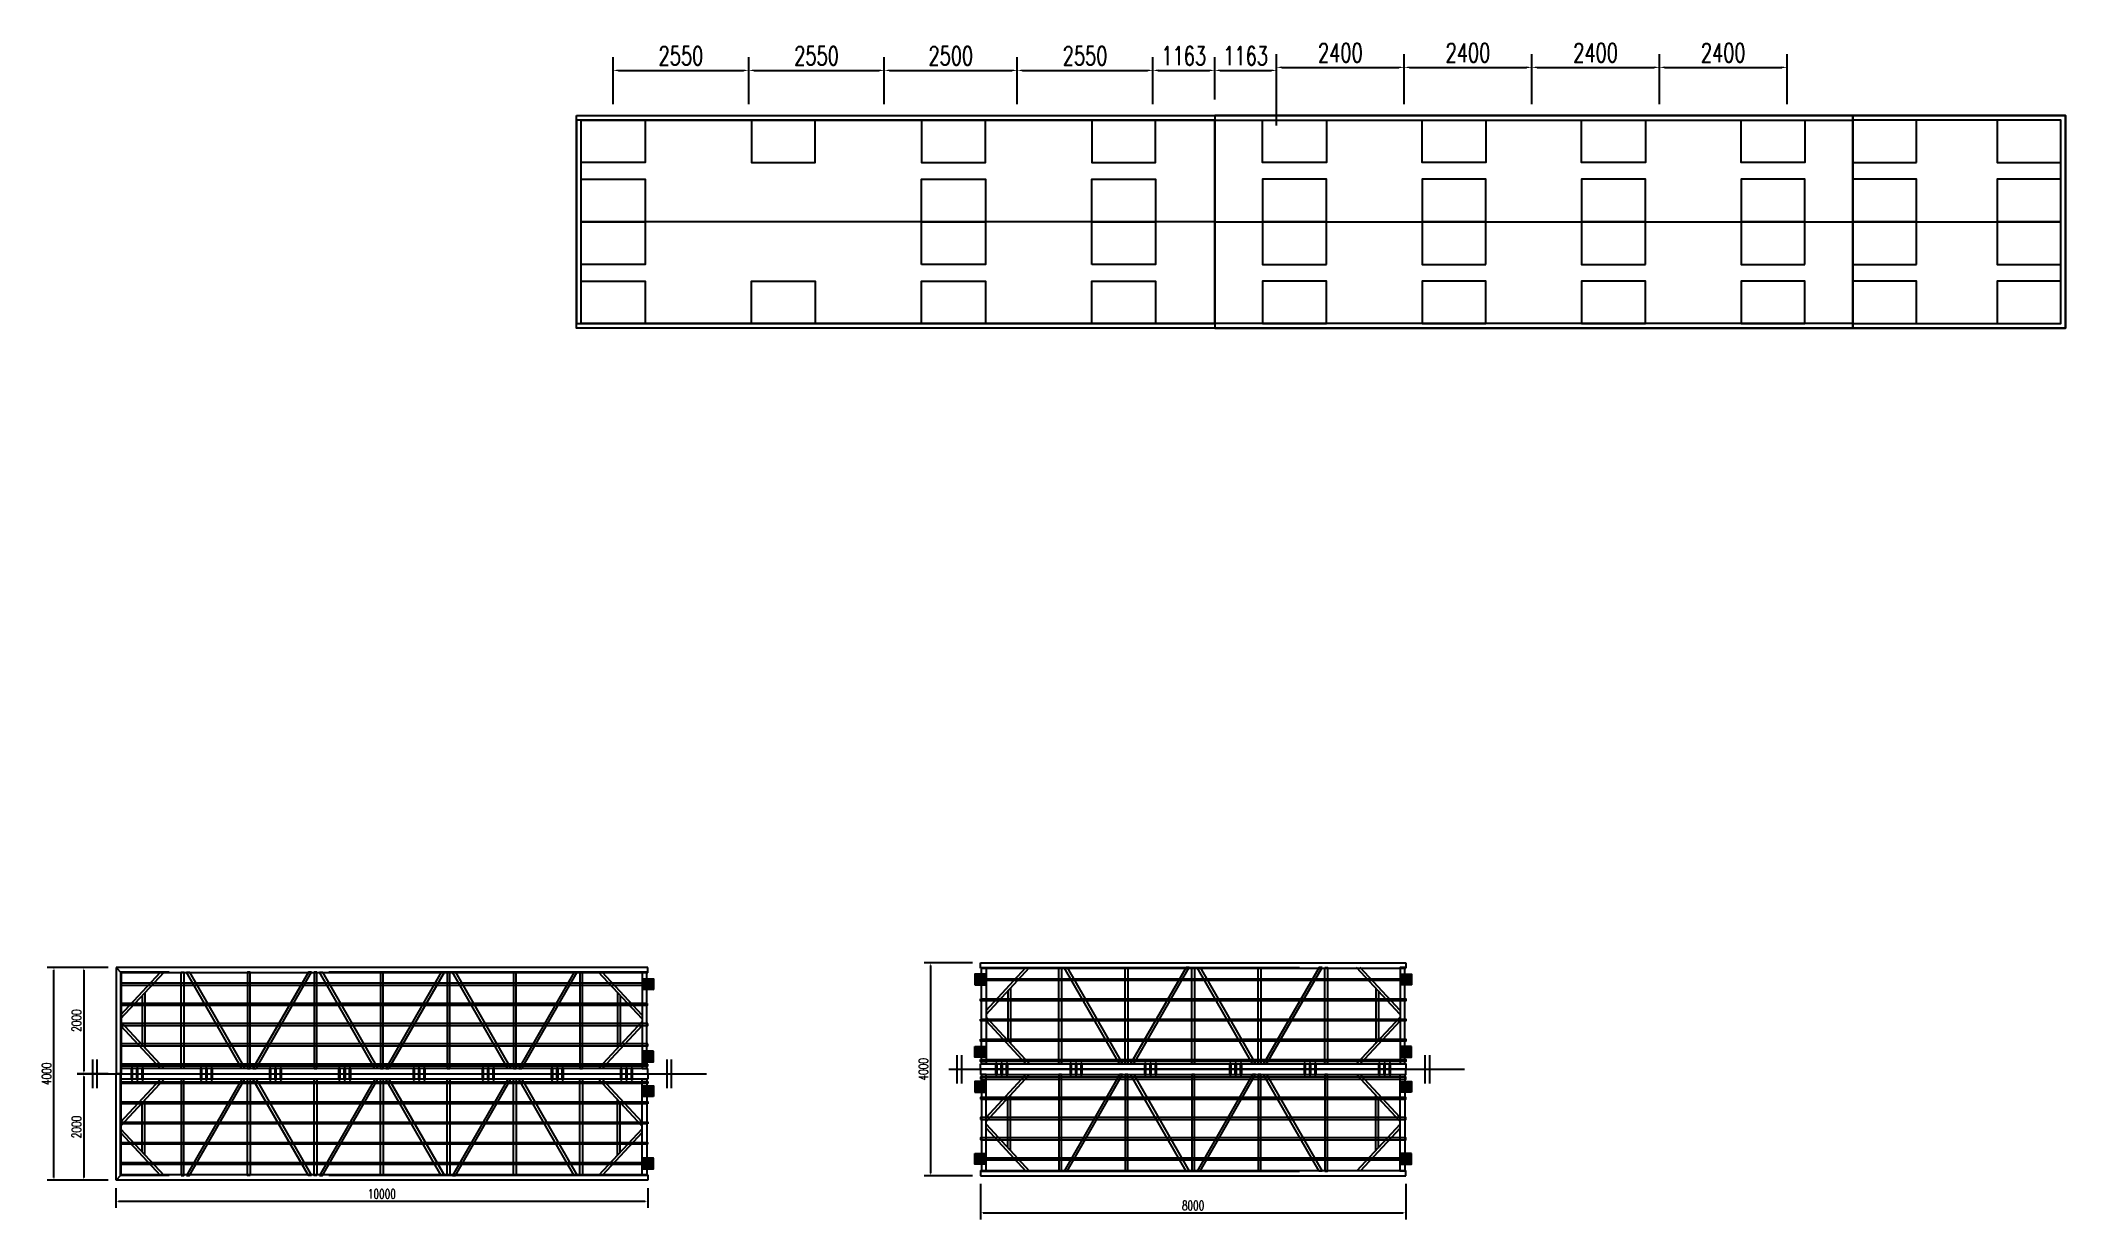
# Model space of a CAD drawing. Header units: millimetres. Extents: x -1612139 to -1300424, y 1145038 to 1536160.
# Drawn here: x -1577395 to -1539313, y 1192499 to 1214661 of the extents above; entities that cross this region are included whole.
import ezdxf

# ---------------------------------------------------------------- set-up
doc = ezdxf.new("R2010")
doc.units = ezdxf.units.MM
doc.header["$LTSCALE"] = 1000
doc.linetypes.add('__BORDER__', pattern=[21, 6, -3, 6, -3, 0, -3])
doc.layers.get('0').update_dxf_attribs({"linetype": 'CONTINUOUS'})
doc.layers.get('DEFPOINTS').update_dxf_attribs({"linetype": 'CONTINUOUS'})
for name, color, linetype in [('W-ALUMINUM_FRAME铝架', 30, 'CONTINUOUS'), ('W-bridge approach引桥', 4, 'CONTINUOUS'), ('W-FLOAT_BOWL浮筒', 253, 'CONTINUOUS'), ('W-STEEL_FRAME钢架', 3, 'CONTINUOUS'), ('W-WOOD_FLOOR木地板', 30, 'CONTINUOUS')]:
    doc.layers.add(name, color=color, linetype=linetype)
doc.styles.add('STANDARD_T3', font='simplex.shx', dxfattribs={"width": 0.7, "bigfont": 'gbcbig.shx'})
doc.dimstyles.new('W&&100', dxfattribs={"dimtxt": 350, "dimasz": 100, "dimexe": 250, "dimexo": 300, "dimgap": 100, "dimtad": 1, "dimdec": 0, "dimzin": 0, "dimdsep": 46, "dimtxsty": 'STANDARD_T3', "dimcen": 0.09, "dimclrd": 1, "dimclre": 1, "dimclrt": 7, "dimazin": 2, "dimtfac": 1, "dimtdec": 0, "dimtix": 1, "dimtmove": 2, "dimatfit": 3, "dimfxl": 100, "dimtolj": 1, "dimtzin": 0, "dimarcsym": 0})
doc.dimstyles.new('W&&50', dxfattribs={"dimtxt": 175, "dimasz": 50, "dimexe": 125, "dimexo": 150, "dimgap": 50, "dimtad": 1, "dimdec": 0, "dimzin": 0, "dimdsep": 46, "dimtxsty": 'STANDARD_T3', "dimcen": 0.09, "dimclrd": 1, "dimclre": 1, "dimclrt": 7, "dimazin": 2, "dimtfac": 1, "dimtdec": 0, "dimtix": 1, "dimtmove": 2, "dimatfit": 3, "dimfxl": 100, "dimtolj": 1, "dimtzin": 0, "dimarcsym": 0})

msp = doc.modelspace()

# ---------------------------------------------------------------- blocks, each defined once
blk = doc.blocks.new('1')
at = {"lineweight": -3}
for p, q in [((-1521938, 1214338), (-1521935, 1214338)), ((-1521938, 1214336), (-1521931, 1214336)), ((-1521938, 1214336), (-1521914, 1214336)), ((-1521938, 1214136), (-1521931, 1214136)), ((-1521938, 1214136), (-1521914, 1214136)), ((-1521938, 1214134), (-1521935, 1214134)), ((-1521936, 1214341), (-1521936, 1214346)), ((-1521936, 1214346), (-1521916, 1214346)), ((-1521935, 1214341), (-1521936, 1214341)), ((-1521935, 1214131), (-1521936, 1214131)), ((-1521936, 1214131), (-1521936, 1214126)), ((-1521936, 1214126), (-1521916, 1214126)), ((-1521934, 1214347), (-1521932, 1214347)), ((-1521934, 1214125), (-1521932, 1214125)), ((-1521933, 1214352), (-1521931, 1214355)), ((-1521933, 1214136), (-1521933, 1214352)), ((-1521919, 1214352), (-1521933, 1214352)), ((-1521932, 1214347), (-1521919, 1214347)), ((-1521932, 1214346), (-1521932, 1214341)), ((-1521932, 1214126), (-1521932, 1214131)), ((-1521932, 1214125), (-1521919, 1214125)), ((-1521921, 1214355), (-1521931, 1214355)), ((-1521919, 1214352), (-1521921, 1214355)), ((-1521919, 1214347), (-1521921, 1214347)), ((-1521921, 1214346), (-1521921, 1214341)), ((-1521921, 1214126), (-1521921, 1214131)), ((-1521919, 1214125), (-1521921, 1214125)), ((-1521919, 1214136), (-1521919, 1214352)), ((-1521917, 1214341), (-1521916, 1214341)), ((-1521914, 1214338), (-1521917, 1214338)), ((-1521914, 1214134), (-1521917, 1214134)), ((-1521917, 1214131), (-1521916, 1214131)), ((-1521916, 1214341), (-1521916, 1214346)), ((-1521916, 1214131), (-1521916, 1214126))]:
    blk.add_line(p, q, dxfattribs=at)
at = {"color": 1}
for p, q in [((-1521936, 1214346), (-1521934, 1214347)), ((-1521919, 1214347), (-1521916, 1214346))]:
    blk.add_line(p, q, dxfattribs=at)
at = {"color": 6, "lineweight": -3}
for p, q in [((-1521931, 1214136), (-1521931, 1214355)), ((-1521921, 1214136), (-1521921, 1214355))]:
    blk.add_line(p, q, dxfattribs=at)
at = {"lineweight": -3}
for points in [[(-1521933, 1214336), (-1521938, 1214336), (-1521938, 1214338), (-1521914, 1214338), (-1521914, 1214336), (-1521919, 1214336)], [(-1521933, 1214136), (-1521938, 1214136), (-1521938, 1214134), (-1521914, 1214134), (-1521914, 1214136), (-1521919, 1214136)], [(-1521935, 1214338), (-1521935, 1214341), (-1521917, 1214341), (-1521917, 1214338)], [(-1521935, 1214134), (-1521935, 1214131), (-1521917, 1214131), (-1521917, 1214134)]]:
    blk.add_lwpolyline(points, dxfattribs=at)
for centre, radius, start, end in [((-1521934, 1214129), 3.22, 223.6028, 316.3972), ((-1521926, 1214140), 14.7, 248.7607, 291.2393), ((-1521919, 1214129), 3.22, 223.6028, 316.3972)]:
    blk.add_arc(centre, radius, start, end, dxfattribs=at)
blk = doc.blocks.new('01')
h = blk.add_hatch()
h.set_pattern_fill('橡胶', color=77, scale=5)
h.set_pattern_definition([(45, (4.248, 3.586), (-12.5000003, 12.5000003), []), (135, (32.076, 3.586), (-12.5000003, -12.5000003), [4, -13.67767])])
h.paths.add_polyline_path([(50227, 12928), (50227, 12728), (50427, 12728), (50427, 12928)])
h.paths.add_polyline_path([(50382, 12893, -1), (50402, 12893, -1)], flags=16)
h.paths.add_polyline_path([(50252, 12893, -1), (50272, 12893, -1)], flags=16)
h.paths.add_polyline_path([(50402, 12763, -1), (50382, 12763, -1)], flags=16)
h.paths.add_polyline_path([(50272, 12763, -1), (50252, 12763, -1)], flags=16)
at = {"color": 251}
blk.add_lwpolyline([(50227, 12928), (50427, 12928), (50427, 12728), (50227, 12728)], close=True, dxfattribs=at)
at = {"color": 6}
for centre in [(50262, 12893), (50262, 12763), (50392, 12893), (50392, 12763)]:
    blk.add_circle(centre, 10, dxfattribs=at)
blk = doc.blocks.new('11')
at = {"layer": 'W-ALUMINUM_FRAME铝架', "color": 3}
blk.add_line((-1519436, 1210262), (-1511436, 1210262), dxfattribs=at)
at = {"layer": 'W-STEEL_FRAME钢架', "color": 3}
for p, q in [((-1519436, 1210162), (-1519436, 1210262)), ((-1511436, 1210262), (-1511436, 1210162)), ((-1519436, 1210162), (-1511436, 1210162))]:
    blk.add_line(p, q, dxfattribs=at)
at = {"layer": 'W-STEEL_FRAME钢架', "color": 251, "linetype": '__BORDER__'}
blk.add_line((-1519436, 1210175), (-1511436, 1210175), dxfattribs=at)
at = {"layer": 'W-STEEL_FRAME钢架', "color": 1}
for p, q in [((-1519328, 1209293), (-1518511, 1210175)), ((-1519328, 1209367), (-1518579, 1210175)), ((-1511544, 1209293), (-1512361, 1210175)), ((-1511544, 1209367), (-1512293, 1210175)), ((-1518919, 1209734), (-1518919, 1208803)), ((-1518869, 1209788), (-1518869, 1208749)), ((-1512002, 1209788), (-1512002, 1208749)), ((-1511952, 1209734), (-1511952, 1208803)), ((-1519328, 1209243), (-1518511, 1208362)), ((-1519328, 1209170), (-1518579, 1208362)), ((-1511544, 1209243), (-1512361, 1208362)), ((-1511544, 1209170), (-1512293, 1208362))]:
    blk.add_line(p, q, dxfattribs=at)
at = {"layer": 'W-STEEL_FRAME钢架', "color": 4}
for points in [[(-1519436, 1209965), (-1511436, 1209965), (-1511436, 1209930), (-1519436, 1209930)], [(-1519436, 1209585), (-1511436, 1209585), (-1511436, 1209550), (-1519436, 1209550)], [(-1519436, 1209205), (-1511436, 1209205), (-1511436, 1209170), (-1519436, 1209170)], [(-1519436, 1208825), (-1511436, 1208825), (-1511436, 1208790), (-1519436, 1208790)], [(-1519436, 1208445), (-1511436, 1208445), (-1511436, 1208410), (-1519436, 1208410)]]:
    blk.add_lwpolyline(points, close=True, dxfattribs=at)
at = {"layer": 'W-STEEL_FRAME钢架', "color": 6}
for points in [[(-1519418, 1210175), (-1519328, 1210175), (-1519328, 1208362), (-1519418, 1208362)], [(-1511454, 1210175), (-1511544, 1210175), (-1511544, 1208362), (-1511454, 1208362)]]:
    blk.add_lwpolyline(points, close=True, dxfattribs=at)
at = {"layer": 'W-STEEL_FRAME钢架', "color": 1}
for points in [[(-1517961, 1210175), (-1517911, 1210175), (-1517911, 1208362), (-1517961, 1208362)], [(-1516711, 1210175), (-1516661, 1210175), (-1516661, 1208362), (-1516711, 1208362)], [(-1515461, 1210175), (-1515411, 1210175), (-1515411, 1208362), (-1515461, 1208362)], [(-1514211, 1210175), (-1514161, 1210175), (-1514161, 1208362), (-1514211, 1208362)], [(-1512961, 1210175), (-1512911, 1210175), (-1512911, 1208362), (-1512961, 1208362)]]:
    blk.add_lwpolyline(points, close=True, dxfattribs=at)
for points in [[(-1517861, 1210175), (-1517803, 1210175), (-1516761, 1208362), (-1516818, 1208362), (-1517861, 1210175)], [(-1515511, 1210175), (-1515568, 1210175), (-1516611, 1208362), (-1516553, 1208362), (-1515511, 1210175)], [(-1515361, 1210175), (-1515303, 1210175), (-1514261, 1208362), (-1514318, 1208362), (-1515361, 1210175)], [(-1513011, 1210175), (-1513068, 1210175), (-1514111, 1208362), (-1514053, 1208362), (-1513011, 1210175)]]:
    blk.add_lwpolyline(points, dxfattribs=at)
at = {"layer": 'W-STEEL_FRAME钢架', "color": 2}
blk.add_lwpolyline([(-1519436, 1208362), (-1511436, 1208362), (-1511436, 1208262), (-1519436, 1208262)], close=True, dxfattribs=at)
at = {"layer": 'W-STEEL_FRAME钢架', "color": 4, "xscale": -1, "rotation": 180}
blk.add_blockref('01', (-1569768, 1222775), dxfattribs=at)
at = {"layer": 'W-STEEL_FRAME钢架', "color": 4, "rotation": 180}
blk.add_blockref('01', (-1461104, 1222775), dxfattribs=at)
at = {"layer": 'W-STEEL_FRAME钢架', "color": 4}
blk.add_blockref('01', (-1569768, 1195762), dxfattribs=at)
at = {"layer": 'W-STEEL_FRAME钢架', "color": 1}
for p in [(2790, -5975), (2890, -5975), (2990, -5975), (4190, -5975), (4290, -5975), (4390, -5975), (5590, -5975), (5690, -5975), (5790, -5975)]:
    blk.add_blockref('1', p, dxfattribs=at)
at = {"layer": 'W-STEEL_FRAME钢架', "color": 1, "xscale": -1}
for p in [(-3036662, -5975), (-3036562, -5975), (-3036462, -5975), (-3035262, -5975), (-3035162, -5975), (-3035062, -5975), (-3033862, -5975), (-3033762, -5975), (-3033662, -5975)]:
    blk.add_blockref('1', p, dxfattribs=at)
at = {"layer": 'W-STEEL_FRAME钢架', "color": 4, "xscale": -1}
blk.add_blockref('01', (-1461104, 1195762), dxfattribs=at)
blk = doc.blocks.new('15')
at = {"layer": 'W-ALUMINUM_FRAME铝架', "color": 3}
for p, q in [((-1505408, 1200672), (-1495408, 1200672)), ((-1495408, 1200672), (-1495508, 1200572)), ((-1495408, 1200672), (-1495408, 1198672))]:
    blk.add_line(p, q, dxfattribs=at)
at = {"layer": 'W-STEEL_FRAME钢架', "color": 3}
for p, q in [((-1505408, 1200572), (-1505408, 1200672)), ((-1505408, 1200572), (-1495508, 1200572)), ((-1495508, 1200572), (-1495508, 1198672)), ((-1495408, 1200672), (-1495408, 1200572)), ((-1505408, 1198672), (-1505408, 1198772)), ((-1495508, 1198672), (-1495408, 1198672))]:
    blk.add_line(p, q, dxfattribs=at)
at = {"layer": 'W-STEEL_FRAME钢架', "color": 251, "linetype": '__BORDER__'}
for p, q in [((-1505408, 1200585), (-1495495, 1200585)), ((-1495495, 1200585), (-1495495, 1198672))]:
    blk.add_line(p, q, dxfattribs=at)
at = {"layer": 'W-STEEL_FRAME钢架', "color": 1}
for p, q in [((-1505300, 1199704), (-1504483, 1200585)), ((-1505300, 1199777), (-1504551, 1200585)), ((-1495495, 1199704), (-1496312, 1200585)), ((-1495495, 1199777), (-1496244, 1200585)), ((-1504891, 1200144), (-1504891, 1199213)), ((-1504841, 1200198), (-1504841, 1199159)), ((-1495953, 1200198), (-1495953, 1199159)), ((-1495903, 1200144), (-1495903, 1199213)), ((-1505300, 1199654), (-1504483, 1198772)), ((-1505300, 1199580), (-1504551, 1198772)), ((-1495495, 1199654), (-1496312, 1198772)), ((-1495495, 1199580), (-1496244, 1198772))]:
    blk.add_line(p, q, dxfattribs=at)
at = {"layer": 'W-STEEL_FRAME钢架', "color": 4}
for points in [[(-1505408, 1200375), (-1495495, 1200375), (-1495495, 1200340), (-1505408, 1200340)], [(-1505403, 1199995), (-1495495, 1199995), (-1495495, 1199960), (-1505403, 1199960)], [(-1505408, 1199615), (-1495495, 1199615), (-1495495, 1199580), (-1505408, 1199580)], [(-1505408, 1199235), (-1495495, 1199235), (-1495495, 1199200), (-1505408, 1199200)], [(-1505408, 1198855), (-1495495, 1198855), (-1495495, 1198820), (-1505408, 1198820)]]:
    blk.add_lwpolyline(points, close=True, dxfattribs=at)
at = {"layer": 'W-STEEL_FRAME钢架', "color": 6}
blk.add_lwpolyline([(-1505390, 1200585), (-1505300, 1200585), (-1505300, 1198772), (-1505390, 1198772)], close=True, dxfattribs=at)
at = {"layer": 'W-STEEL_FRAME钢架', "color": 1}
for points in [[(-1504183, 1200585), (-1504133, 1200585), (-1504133, 1198772), (-1504183, 1198772)], [(-1502933, 1200585), (-1502883, 1200585), (-1502883, 1198772), (-1502933, 1198772)], [(-1501683, 1200585), (-1501633, 1200585), (-1501633, 1198772), (-1501683, 1198772)], [(-1500433, 1200585), (-1500383, 1200585), (-1500383, 1198772), (-1500433, 1198772)], [(-1499183, 1200585), (-1499133, 1200585), (-1499133, 1198772), (-1499183, 1198772)], [(-1497933, 1200585), (-1497883, 1200585), (-1497883, 1198772), (-1497933, 1198772)], [(-1496633, 1200585), (-1496683, 1200585), (-1496683, 1198772), (-1496633, 1198772)]]:
    blk.add_lwpolyline(points, close=True, dxfattribs=at)
for points in [[(-1504083, 1200585), (-1504025, 1200585), (-1502983, 1198772), (-1503041, 1198772), (-1504083, 1200585)], [(-1501733, 1200585), (-1501791, 1200585), (-1502833, 1198772), (-1502775, 1198772), (-1501733, 1200585)], [(-1501583, 1200585), (-1501525, 1200585), (-1500483, 1198772), (-1500541, 1198772), (-1501583, 1200585)], [(-1499233, 1200585), (-1499291, 1200585), (-1500333, 1198772), (-1500275, 1198772), (-1499233, 1200585)], [(-1499083, 1200585), (-1499025, 1200585), (-1497983, 1198772), (-1498041, 1198772), (-1499083, 1200585)], [(-1496733, 1200585), (-1496791, 1200585), (-1497833, 1198772), (-1497775, 1198772), (-1496733, 1200585)]]:
    blk.add_lwpolyline(points, dxfattribs=at)
at = {"layer": 'W-STEEL_FRAME钢架', "color": 2}
blk.add_lwpolyline([(-1505408, 1198772), (-1495495, 1198772), (-1495495, 1198672), (-1505408, 1198672)], close=True, dxfattribs=at)
at = {"layer": 'W-STEEL_FRAME钢架', "color": 4, "xscale": -1, "rotation": 180}
blk.add_blockref('01', (-1555740, 1213185), dxfattribs=at)
at = {"layer": 'W-STEEL_FRAME钢架', "color": 4}
blk.add_blockref('01', (-1555740, 1186172), dxfattribs=at)
at = {"layer": 'W-STEEL_FRAME钢架', "color": 1}
for p in [(16818, -15564), (16918, -15564), (17018, -15564), (18118, -15564), (18218, -15564), (18318, -15564), (19418, -15564), (19518, -15564), (19618, -15564), (20718, -15564), (20818, -15564), (20918, -15564)]:
    blk.add_blockref('1', p, dxfattribs=at)
at = {"layer": 'W-STEEL_FRAME钢架', "color": 1, "xscale": -1}
for p in [(-3021734, -15564), (-3021634, -15564), (-3021534, -15564), (-3020434, -15564), (-3020334, -15564), (-3020234, -15564), (-3019134, -15564), (-3019034, -15564), (-3018934, -15564), (-3017834, -15564), (-3017734, -15564), (-3017634, -15564)]:
    blk.add_blockref('1', p, dxfattribs=at)
blk = doc.blocks.new('*D76')
at = {"layer": 'DEFPOINTS', "color": 0, "transparency": 16777216}
for p in [(-1575975, 1197237), (-1576580, 1195237), (-1575975, 1195237)]:
    blk.add_point(p, dxfattribs=at)
at = {"layer": 'W-bridge approach引桥', "color": 1, "lineweight": -2, "transparency": 16777216}
for p, q in [((-1576125, 1197237), (-1576705, 1197237)), ((-1576580, 1197187), (-1576580, 1195287)), ((-1576125, 1195237), (-1576705, 1195237))]:
    blk.add_line(p, q, dxfattribs=at)
at = {"layer": 'W-bridge approach引桥', "color": 1, "transparency": 16777216}
for points in [[(-1576588, 1197187), (-1576572, 1197187), (-1576580, 1197237)], [(-1576588, 1195287), (-1576572, 1195287), (-1576580, 1195237)]]:
    blk.add_solid(points, dxfattribs=at)
at = {"layer": 'W-bridge approach引桥', "color": 7, "transparency": 16777216, "insert": (-1576717, 1196237), "char_height": 175, "attachment_point": 5, "rotation": 90, "style": 'STANDARD_T3'}
blk.add_mtext('\\A1;2000', dxfattribs=at)
blk = doc.blocks.new('*D77')
at = {"layer": 'DEFPOINTS', "color": 0, "transparency": 16777216}
for p in [(-1575975, 1195237), (-1576580, 1193237), (-1575975, 1193237)]:
    blk.add_point(p, dxfattribs=at)
at = {"layer": 'W-bridge approach引桥', "color": 1, "lineweight": -2, "transparency": 16777216}
for p, q in [((-1576125, 1195237), (-1576705, 1195237)), ((-1576580, 1195187), (-1576580, 1193287)), ((-1576125, 1193237), (-1576705, 1193237))]:
    blk.add_line(p, q, dxfattribs=at)
at = {"layer": 'W-bridge approach引桥', "color": 1, "transparency": 16777216}
for points in [[(-1576588, 1195187), (-1576572, 1195187), (-1576580, 1195237)], [(-1576588, 1193287), (-1576572, 1193287), (-1576580, 1193237)]]:
    blk.add_solid(points, dxfattribs=at)
at = {"layer": 'W-bridge approach引桥', "color": 7, "transparency": 16777216, "insert": (-1576717, 1194237), "char_height": 175, "attachment_point": 5, "rotation": 90, "style": 'STANDARD_T3'}
blk.add_mtext('\\A1;2000', dxfattribs=at)
blk = doc.blocks.new('*D78')
at = {"layer": 'DEFPOINTS', "color": 0, "transparency": 16777216}
for p in [(-1575975, 1193237), (-1565975, 1193237), (-1565975, 1192842)]:
    blk.add_point(p, dxfattribs=at)
at = {"layer": 'W-bridge approach引桥', "color": 1, "lineweight": -2, "transparency": 16777216}
for p, q in [((-1575975, 1193087), (-1575975, 1192717)), ((-1575925, 1192842), (-1566025, 1192842)), ((-1565975, 1193087), (-1565975, 1192717))]:
    blk.add_line(p, q, dxfattribs=at)
at = {"layer": 'W-bridge approach引桥', "color": 1, "transparency": 16777216}
for points in [[(-1575925, 1192850), (-1575925, 1192834), (-1575975, 1192842)], [(-1566025, 1192850), (-1566025, 1192834), (-1565975, 1192842)]]:
    blk.add_solid(points, dxfattribs=at)
at = {"layer": 'W-bridge approach引桥', "color": 7, "transparency": 16777216, "insert": (-1570975, 1192979), "char_height": 175, "attachment_point": 5, "style": 'STANDARD_T3'}
blk.add_mtext('\\A1;10000', dxfattribs=at)
blk = doc.blocks.new('*D79')
at = {"color": 1, "lineweight": -2, "transparency": 16777216}
for p, q in [((-1576125, 1197237), (-1577267, 1197237)), ((-1577142, 1193287), (-1577142, 1197187)), ((-1576125, 1193237), (-1577267, 1193237))]:
    blk.add_line(p, q, dxfattribs=at)
at = {"color": 1, "transparency": 16777216}
for points in [[(-1577151, 1197187), (-1577134, 1197187), (-1577142, 1197237)], [(-1577151, 1193287), (-1577134, 1193287), (-1577142, 1193237)]]:
    blk.add_solid(points, dxfattribs=at)
at = {"layer": 'DEFPOINTS', "color": 0, "transparency": 16777216}
for p in [(-1577142, 1197237), (-1575975, 1197237), (-1575975, 1193237)]:
    blk.add_point(p, dxfattribs=at)
at = {"color": 7, "transparency": 16777216, "insert": (-1577280, 1195237), "char_height": 175, "attachment_point": 5, "rotation": 90, "style": 'STANDARD_T3'}
blk.add_mtext('\\A1;4000', dxfattribs=at)
blk = doc.blocks.new('*D82')
at = {"color": 1, "lineweight": -2, "transparency": 16777216}
for p, q in [((-1559869, 1197322), (-1560778, 1197322)), ((-1560653, 1193372), (-1560653, 1197272)), ((-1559869, 1193322), (-1560778, 1193322))]:
    blk.add_line(p, q, dxfattribs=at)
at = {"color": 1, "transparency": 16777216}
for points in [[(-1560662, 1197272), (-1560645, 1197272), (-1560653, 1197322)], [(-1560662, 1193372), (-1560645, 1193372), (-1560653, 1193322)]]:
    blk.add_solid(points, dxfattribs=at)
at = {"layer": 'DEFPOINTS', "color": 0, "transparency": 16777216}
for p in [(-1560653, 1197322), (-1559719, 1197322), (-1559719, 1193322)]:
    blk.add_point(p, dxfattribs=at)
at = {"color": 7, "transparency": 16777216, "insert": (-1560791, 1195322), "char_height": 175, "attachment_point": 5, "rotation": 90, "style": 'STANDARD_T3'}
blk.add_mtext('\\A1;4000', dxfattribs=at)
blk = doc.blocks.new('*D83')
at = {"color": 1, "lineweight": -2, "transparency": 16777216}
for p, q in [((-1559719, 1193172), (-1559719, 1192499)), ((-1551719, 1193172), (-1551719, 1192499)), ((-1559669, 1192624), (-1551769, 1192624))]:
    blk.add_line(p, q, dxfattribs=at)
at = {"color": 1, "transparency": 16777216}
for points in [[(-1559669, 1192632), (-1559669, 1192616), (-1559719, 1192624)], [(-1551769, 1192632), (-1551769, 1192616), (-1551719, 1192624)]]:
    blk.add_solid(points, dxfattribs=at)
at = {"layer": 'DEFPOINTS', "color": 0, "transparency": 16777216}
for p in [(-1559719, 1193322), (-1551719, 1193322), (-1551719, 1192624)]:
    blk.add_point(p, dxfattribs=at)
at = {"color": 7, "transparency": 16777216, "insert": (-1555719, 1192761), "char_height": 175, "attachment_point": 5, "style": 'STANDARD_T3'}
blk.add_mtext('\\A1;8000', dxfattribs=at)
blk = doc.blocks.new('浮箱')
at = {"layer": 'W-FLOAT_BOWL浮筒'}
blk.add_lwpolyline([(-1525934, 1214836), (-1525934, 1215636), (-1524734, 1215636), (-1524734, 1214836)], close=True, dxfattribs=at)
blk = doc.blocks.new('*D216')
at = {"layer": 'DEFPOINTS', "color": 0, "transparency": 16777216}
for p in [(-1564076, 1214099), (-1566626, 1213165), (-1564076, 1213165)]:
    blk.add_point(p, dxfattribs=at)
at = {"layer": 'W-STEEL_FRAME钢架', "color": 1, "lineweight": -2, "transparency": 16777216}
for p, q in [((-1566626, 1213465), (-1566626, 1214349)), ((-1566526, 1214099), (-1564176, 1214099)), ((-1564076, 1213465), (-1564076, 1214349))]:
    blk.add_line(p, q, dxfattribs=at)
at = {"layer": 'W-STEEL_FRAME钢架', "color": 1, "transparency": 16777216}
for points in [[(-1566526, 1214116), (-1566526, 1214082), (-1566626, 1214099)], [(-1564176, 1214116), (-1564176, 1214082), (-1564076, 1214099)]]:
    blk.add_solid(points, dxfattribs=at)
at = {"layer": 'W-STEEL_FRAME钢架', "color": 7, "transparency": 16777216, "insert": (-1565351, 1214374), "char_height": 350, "attachment_point": 5, "style": 'STANDARD_T3'}
blk.add_mtext('\\A1;2550', dxfattribs=at)
blk = doc.blocks.new('*D217')
at = {"layer": 'DEFPOINTS', "color": 0, "transparency": 16777216}
for p in [(-1561526, 1214099), (-1564076, 1213165), (-1561526, 1213165)]:
    blk.add_point(p, dxfattribs=at)
at = {"layer": 'W-STEEL_FRAME钢架', "color": 1, "lineweight": -2, "transparency": 16777216}
for p, q in [((-1564076, 1213465), (-1564076, 1214349)), ((-1563976, 1214099), (-1561626, 1214099)), ((-1561526, 1213465), (-1561526, 1214349))]:
    blk.add_line(p, q, dxfattribs=at)
at = {"layer": 'W-STEEL_FRAME钢架', "color": 1, "transparency": 16777216}
for points in [[(-1563976, 1214116), (-1563976, 1214082), (-1564076, 1214099)], [(-1561626, 1214116), (-1561626, 1214082), (-1561526, 1214099)]]:
    blk.add_solid(points, dxfattribs=at)
at = {"layer": 'W-STEEL_FRAME钢架', "color": 7, "transparency": 16777216, "insert": (-1562801, 1214374), "char_height": 350, "attachment_point": 5, "style": 'STANDARD_T3'}
blk.add_mtext('\\A1;2550', dxfattribs=at)
blk = doc.blocks.new('*D218')
at = {"layer": 'DEFPOINTS', "color": 0, "transparency": 16777216}
for p in [(-1559026, 1214099), (-1561526, 1213165), (-1559026, 1213165)]:
    blk.add_point(p, dxfattribs=at)
at = {"layer": 'W-STEEL_FRAME钢架', "color": 1, "lineweight": -2, "transparency": 16777216}
for p, q in [((-1561526, 1213465), (-1561526, 1214349)), ((-1561426, 1214099), (-1559126, 1214099)), ((-1559026, 1213465), (-1559026, 1214349))]:
    blk.add_line(p, q, dxfattribs=at)
at = {"layer": 'W-STEEL_FRAME钢架', "color": 1, "transparency": 16777216}
for points in [[(-1561426, 1214116), (-1561426, 1214082), (-1561526, 1214099)], [(-1559126, 1214116), (-1559126, 1214082), (-1559026, 1214099)]]:
    blk.add_solid(points, dxfattribs=at)
at = {"layer": 'W-STEEL_FRAME钢架', "color": 7, "transparency": 16777216, "insert": (-1560276, 1214374), "char_height": 350, "attachment_point": 5, "style": 'STANDARD_T3'}
blk.add_mtext('\\A1;2500', dxfattribs=at)
blk = doc.blocks.new('*D219')
at = {"layer": 'DEFPOINTS', "color": 0, "transparency": 16777216}
for p in [(-1556476, 1214099), (-1559026, 1213165), (-1556476, 1213165)]:
    blk.add_point(p, dxfattribs=at)
at = {"layer": 'W-STEEL_FRAME钢架', "color": 1, "lineweight": -2, "transparency": 16777216}
for p, q in [((-1559026, 1213465), (-1559026, 1214349)), ((-1558926, 1214099), (-1556576, 1214099)), ((-1556476, 1213465), (-1556476, 1214349))]:
    blk.add_line(p, q, dxfattribs=at)
at = {"layer": 'W-STEEL_FRAME钢架', "color": 1, "transparency": 16777216}
for points in [[(-1558926, 1214116), (-1558926, 1214082), (-1559026, 1214099)], [(-1556576, 1214116), (-1556576, 1214082), (-1556476, 1214099)]]:
    blk.add_solid(points, dxfattribs=at)
at = {"layer": 'W-STEEL_FRAME钢架', "color": 7, "transparency": 16777216, "insert": (-1557751, 1214374), "char_height": 350, "attachment_point": 5, "style": 'STANDARD_T3'}
blk.add_mtext('\\A1;2550', dxfattribs=at)
blk = doc.blocks.new('*D220')
at = {"layer": 'DEFPOINTS', "color": 0, "transparency": 16777216}
for p in [(-1555313, 1214099), (-1556476, 1213165), (-1555313, 1213252)]:
    blk.add_point(p, dxfattribs=at)
at = {"layer": 'W-STEEL_FRAME钢架', "color": 1, "lineweight": -2, "transparency": 16777216}
for p, q in [((-1556476, 1213465), (-1556476, 1214349)), ((-1556376, 1214099), (-1555413, 1214099)), ((-1555313, 1213552), (-1555313, 1214349))]:
    blk.add_line(p, q, dxfattribs=at)
at = {"layer": 'W-STEEL_FRAME钢架', "color": 1, "transparency": 16777216}
for points in [[(-1556376, 1214116), (-1556376, 1214082), (-1556476, 1214099)], [(-1555413, 1214116), (-1555413, 1214082), (-1555313, 1214099)]]:
    blk.add_solid(points, dxfattribs=at)
at = {"layer": 'W-STEEL_FRAME钢架', "color": 7, "transparency": 16777216, "insert": (-1555895, 1214374), "char_height": 350, "attachment_point": 5, "style": 'STANDARD_T3'}
blk.add_mtext('\\A1;1163', dxfattribs=at)
blk = doc.blocks.new('*D215')
at = {"layer": 'DEFPOINTS', "color": 0, "transparency": 16777216}
for p in [(-1554150, 1214099), (-1555313, 1213252), (-1554150, 1212765)]:
    blk.add_point(p, dxfattribs=at)
at = {"layer": 'W-STEEL_FRAME钢架', "color": 1, "lineweight": -2, "transparency": 16777216}
for p, q in [((-1555313, 1213552), (-1555313, 1214349)), ((-1555213, 1214099), (-1554250, 1214099)), ((-1554150, 1213065), (-1554150, 1214349))]:
    blk.add_line(p, q, dxfattribs=at)
at = {"layer": 'W-STEEL_FRAME钢架', "color": 1, "transparency": 16777216}
for points in [[(-1555213, 1214116), (-1555213, 1214082), (-1555313, 1214099)], [(-1554250, 1214116), (-1554250, 1214082), (-1554150, 1214099)]]:
    blk.add_solid(points, dxfattribs=at)
at = {"layer": 'W-STEEL_FRAME钢架', "color": 7, "transparency": 16777216, "insert": (-1554732, 1214374), "char_height": 350, "attachment_point": 5, "style": 'STANDARD_T3'}
blk.add_mtext('\\A1;1163', dxfattribs=at)
blk = doc.blocks.new('*D221')
at = {"layer": 'DEFPOINTS', "color": 0, "transparency": 16777216}
for p in [(-1551750, 1214156), (-1554150, 1213165), (-1551750, 1213165)]:
    blk.add_point(p, dxfattribs=at)
at = {"layer": 'W-STEEL_FRAME钢架', "color": 1, "lineweight": -2, "transparency": 16777216}
for p, q in [((-1554150, 1213465), (-1554150, 1214406)), ((-1554050, 1214156), (-1551850, 1214156)), ((-1551750, 1213465), (-1551750, 1214406))]:
    blk.add_line(p, q, dxfattribs=at)
at = {"layer": 'W-STEEL_FRAME钢架', "color": 1, "transparency": 16777216}
for points in [[(-1554050, 1214173), (-1554050, 1214139), (-1554150, 1214156)], [(-1551850, 1214173), (-1551850, 1214139), (-1551750, 1214156)]]:
    blk.add_solid(points, dxfattribs=at)
at = {"layer": 'W-STEEL_FRAME钢架', "color": 7, "transparency": 16777216, "insert": (-1552950, 1214431), "char_height": 350, "attachment_point": 5, "style": 'STANDARD_T3'}
blk.add_mtext('\\A1;2400', dxfattribs=at)
blk = doc.blocks.new('*D222')
at = {"layer": 'DEFPOINTS', "color": 0, "transparency": 16777216}
for p in [(-1549350, 1214156), (-1551750, 1213165), (-1549350, 1213165)]:
    blk.add_point(p, dxfattribs=at)
at = {"layer": 'W-STEEL_FRAME钢架', "color": 1, "lineweight": -2, "transparency": 16777216}
for p, q in [((-1551750, 1213465), (-1551750, 1214406)), ((-1551650, 1214156), (-1549450, 1214156)), ((-1549350, 1213465), (-1549350, 1214406))]:
    blk.add_line(p, q, dxfattribs=at)
at = {"layer": 'W-STEEL_FRAME钢架', "color": 1, "transparency": 16777216}
for points in [[(-1551650, 1214173), (-1551650, 1214139), (-1551750, 1214156)], [(-1549450, 1214173), (-1549450, 1214139), (-1549350, 1214156)]]:
    blk.add_solid(points, dxfattribs=at)
at = {"layer": 'W-STEEL_FRAME钢架', "color": 7, "transparency": 16777216, "insert": (-1550550, 1214431), "char_height": 350, "attachment_point": 5, "style": 'STANDARD_T3'}
blk.add_mtext('\\A1;2400', dxfattribs=at)
blk = doc.blocks.new('*D223')
at = {"layer": 'DEFPOINTS', "color": 0, "transparency": 16777216}
for p in [(-1546950, 1214156), (-1549350, 1213165), (-1546950, 1213165)]:
    blk.add_point(p, dxfattribs=at)
at = {"layer": 'W-STEEL_FRAME钢架', "color": 1, "lineweight": -2, "transparency": 16777216}
for p, q in [((-1549350, 1213465), (-1549350, 1214406)), ((-1549250, 1214156), (-1547050, 1214156)), ((-1546950, 1213465), (-1546950, 1214406))]:
    blk.add_line(p, q, dxfattribs=at)
at = {"layer": 'W-STEEL_FRAME钢架', "color": 1, "transparency": 16777216}
for points in [[(-1549250, 1214173), (-1549250, 1214139), (-1549350, 1214156)], [(-1547050, 1214173), (-1547050, 1214139), (-1546950, 1214156)]]:
    blk.add_solid(points, dxfattribs=at)
at = {"layer": 'W-STEEL_FRAME钢架', "color": 7, "transparency": 16777216, "insert": (-1548150, 1214431), "char_height": 350, "attachment_point": 5, "style": 'STANDARD_T3'}
blk.add_mtext('\\A1;2400', dxfattribs=at)
blk = doc.blocks.new('*D224')
at = {"layer": 'DEFPOINTS', "color": 0, "transparency": 16777216}
for p in [(-1544550, 1214156), (-1546950, 1213165), (-1544550, 1213165)]:
    blk.add_point(p, dxfattribs=at)
at = {"layer": 'W-STEEL_FRAME钢架', "color": 1, "lineweight": -2, "transparency": 16777216}
for p, q in [((-1546950, 1213465), (-1546950, 1214406)), ((-1546850, 1214156), (-1544650, 1214156)), ((-1544550, 1213465), (-1544550, 1214406))]:
    blk.add_line(p, q, dxfattribs=at)
at = {"layer": 'W-STEEL_FRAME钢架', "color": 1, "transparency": 16777216}
for points in [[(-1546850, 1214173), (-1546850, 1214139), (-1546950, 1214156)], [(-1544650, 1214173), (-1544650, 1214139), (-1544550, 1214156)]]:
    blk.add_solid(points, dxfattribs=at)
at = {"layer": 'W-STEEL_FRAME钢架', "color": 7, "transparency": 16777216, "insert": (-1545750, 1214431), "char_height": 350, "attachment_point": 5, "style": 'STANDARD_T3'}
blk.add_mtext('\\A1;2400', dxfattribs=at)

# ---------------------------------------------------------------- dimensions: what is measured, and where the dimension line sits
for base, p1, p2, picture, middle in [((-1560653.4, 1197322.1), (-1559718.7, 1193322.1), (-1559718.7, 1197322.1), '*D82', (-1560790.9, 1195322.1)), ((-1577142.4, 1197236.8), (-1575975, 1193236.8), (-1575975, 1197236.8), '*D79', (-1577279.9, 1195236.8))]:
    dim = msp.add_linear_dim(base=base, p1=p1, p2=p2, angle=90, dimstyle='W&&50')
    dim.commit()
    dim.dimension.update_dxf_attribs({"geometry": picture, "text_midpoint": middle})
dim = msp.add_linear_dim(base=(-1551718.7, 1192623.8), p1=(-1559718.7, 1193322.1), p2=(-1551718.7, 1193322.1), dimstyle='W&&50')
dim.commit()
dim.dimension.update_dxf_attribs({"geometry": '*D83', "text_midpoint": (-1555718.7, 1192761.3)})
at = {"layer": 'W-bridge approach引桥'}
for base, p1, p2, picture, middle in [((-1576579.8, 1195236.8), (-1575975, 1197236.8), (-1575975, 1195236.8), '*D76', (-1576717.3, 1196236.8)), ((-1576579.8, 1193236.8), (-1575975, 1195236.8), (-1575975, 1193236.8), '*D77', (-1576717.3, 1194236.8))]:
    dim = msp.add_linear_dim(base=base, p1=p1, p2=p2, angle=90, dimstyle='W&&50', dxfattribs=at)
    dim.commit()
    dim.dimension.update_dxf_attribs({"geometry": picture, "text_midpoint": middle})
dim = msp.add_linear_dim(base=(-1565975, 1192841.9), p1=(-1575975, 1193236.8), p2=(-1565975, 1193236.8), dimstyle='W&&50', dxfattribs=at)
dim.commit()
dim.dimension.update_dxf_attribs({"geometry": '*D78', "text_midpoint": (-1570975, 1192979.4)})
at = {"layer": 'W-STEEL_FRAME钢架'}
for base, p1, p2, picture, middle in [((-1564076, 1214098.9), (-1566626, 1213165.3), (-1564076, 1213165.3), '*D216', (-1565351, 1214373.9)), ((-1561526, 1214098.9), (-1564076, 1213165.3), (-1561526, 1213165.3), '*D217', (-1562801, 1214373.9)), ((-1559026, 1214098.9), (-1561526, 1213165.3), (-1559026, 1213165.3), '*D218', (-1560276, 1214373.9)), ((-1556476, 1214098.9), (-1559026, 1213165.3), (-1556476, 1213165.3), '*D219', (-1557751, 1214373.9)), ((-1555313, 1214098.9), (-1556476, 1213165.3), (-1555313, 1213252.3), '*D220', (-1555894.5, 1214373.9)), ((-1554150, 1214098.9), (-1555313, 1213252.3), (-1554150, 1212765.3), '*D215', (-1554731.5, 1214373.9)), ((-1551750, 1214155.9), (-1554150, 1213165.3), (-1551750, 1213165.3), '*D221', (-1552950, 1214430.9)), ((-1549350, 1214155.9), (-1551750, 1213165.3), (-1549350, 1213165.3), '*D222', (-1550550, 1214430.9)), ((-1546950, 1214155.9), (-1549350, 1213165.3), (-1546950, 1213165.3), '*D223', (-1548150, 1214430.9)), ((-1544550, 1214155.9), (-1546950, 1213165.3), (-1544550, 1213165.3), '*D224', (-1545750, 1214430.9))]:
    dim = msp.add_linear_dim(base=base, p1=p1, p2=p2, dimstyle='W&&100', dxfattribs=at)
    dim.commit()
    dim.dimension.update_dxf_attribs({"geometry": picture, "text_midpoint": middle})

# ---------------------------------------------------------------- linework, layer by layer
for p, q in [((-1576417.6, 1195504.2), (-1576417.6, 1194969.5)), ((-1576333.9, 1195504.2), (-1576333.9, 1194969.5)), ((-1565616.1, 1195504.2), (-1565616.1, 1194969.5)), ((-1565532.4, 1195504.2), (-1565532.4, 1194969.5)), ((-1560161.4, 1195589.4), (-1560161.4, 1195054.7)), ((-1560077.6, 1195589.4), (-1560077.6, 1195054.7)), ((-1551359.8, 1195589.4), (-1551359.8, 1195054.7)), ((-1551276.1, 1195589.4), (-1551276.1, 1195054.7))]:
    msp.add_line(p, q)
at = {"layer": 'W-bridge approach引桥'}
for p, q in [((-1576704.8, 1195236.8), (-1564869.7, 1195236.8)), ((-1560315.4, 1195322.1), (-1550613.4, 1195322.1))]:
    msp.add_line(p, q, dxfattribs=at)
at = {"layer": 'W-STEEL_FRAME钢架'}
for p, q in [((-1555313, 1211252.3), (-1567226, 1211252.3)), ((-1555313, 1211252.3), (-1543313, 1211252.3)), ((-1543313, 1211252.3), (-1539400, 1211252.3))]:
    msp.add_line(p, q, dxfattribs=at)
for points in [[(-1567313, 1213252.3), (-1539313, 1213252.3), (-1539313, 1209252.3), (-1567313, 1209252.3)], [(-1567313, 1213252.3), (-1555313, 1213252.3), (-1555313, 1209252.3), (-1567313, 1209252.3)], [(-1567313, 1213252.3), (-1555313, 1213252.3), (-1555313, 1209252.3), (-1567313, 1209252.3)], [(-1567226, 1212365.3), (-1567226, 1213165.3), (-1566026, 1213165.3), (-1566026, 1212365.3)], [(-1543313, 1213252.3), (-1555313, 1213252.3), (-1555313, 1209252.3), (-1543313, 1209252.3)], [(-1539313, 1213252.3), (-1543313, 1213252.3), (-1543313, 1209252.3), (-1539313, 1209252.3)]]:
    msp.add_lwpolyline(points, close=True, dxfattribs=at)
at = {"layer": 'W-WOOD_FLOOR木地板'}
for points in [[(-1555313, 1213165.3), (-1567313, 1213165.3), (-1567313, 1209339.3), (-1555313, 1209339.3)], [(-1567226, 1213165.3), (-1555313, 1213165.3), (-1555313, 1209339.3), (-1567226, 1209339.3)], [(-1555313, 1213165.3), (-1543313, 1213165.3), (-1543313, 1209339.3), (-1555313, 1209339.3)], [(-1539400, 1213165.3), (-1543313, 1213165.3), (-1543313, 1209339.3), (-1539400, 1209339.3)]]:
    msp.add_lwpolyline(points, close=True, dxfattribs=at)

# ---------------------------------------------------------------- block references
at = {"color": 1}
msp.add_blockref('11', (-40282.9, -12939.7), dxfattribs=at)
at = {"color": 1, "xscale": -1}
msp.add_blockref('15', (-3071382.9, -3435.2), dxfattribs=at)
at = {"color": 1, "xscale": -1, "rotation": 180}
msp.add_blockref('11', (-40282.9, 2403583.9), dxfattribs=at)
at = {"color": 1, "rotation": 180}
msp.add_blockref('15', (-3071382.9, 2393908.9), dxfattribs=at)
at = {"layer": 'W-STEEL_FRAME钢架'}
for p in [(-41292.1, -2471), (-41292.1, -3584), (-34892.1, -3584), (-31692.1, -3584), (-41292.1, -4384), (-34892.1, -4384), (-31692.1, -4384), (-41292.1, -5497), (-38092.1, -5497), (-34892.1, -5497), (-31692.1, -5497)]:
    msp.add_blockref('浮箱', p, dxfattribs=at)
at = {"layer": 'W-STEEL_FRAME钢架', "xscale": -1, "rotation": 180}
for p in [(-38092.1, 2428001.6), (-34892.1, 2428001.6), (-31692.1, 2428001.6)]:
    msp.add_blockref('浮箱', p, dxfattribs=at)
at = {"layer": 'W-STEEL_FRAME钢架', "rotation": 180}
for p in [(-3079147, 2428001.6), (-3076147, 2428001.6), (-3073147, 2428001.6), (-3070147, 2428001.6)]:
    msp.add_blockref('浮箱', p, dxfattribs=at)
at = {"layer": 'W-STEEL_FRAME钢架', "xscale": -1}
for p in [(-3068047, -2471), (-3065334, -2471), (-3079147, -3584), (-3076147, -3584), (-3073147, -3584), (-3070147, -3584), (-3068047, -3584), (-3065334, -3584), (-3079147, -4384), (-3076147, -4384), (-3073147, -4384), (-3070147, -4384), (-3068047, -4384), (-3065334, -4384), (-3079147, -5497), (-3076147, -5497), (-3073147, -5497), (-3070147, -5497), (-3068047, -5497), (-3065334, -5497)]:
    msp.add_blockref('浮箱', p, dxfattribs=at)

msp.set_redraw_order([(e.dxf.handle, doc.entitydb.next_handle()) for e in msp.query("TEXT MTEXT ATTDEF DIMENSION ARC_DIMENSION")])  # texts and dimensions are drawn at this point

doc.saveas('drawing.dxf')
